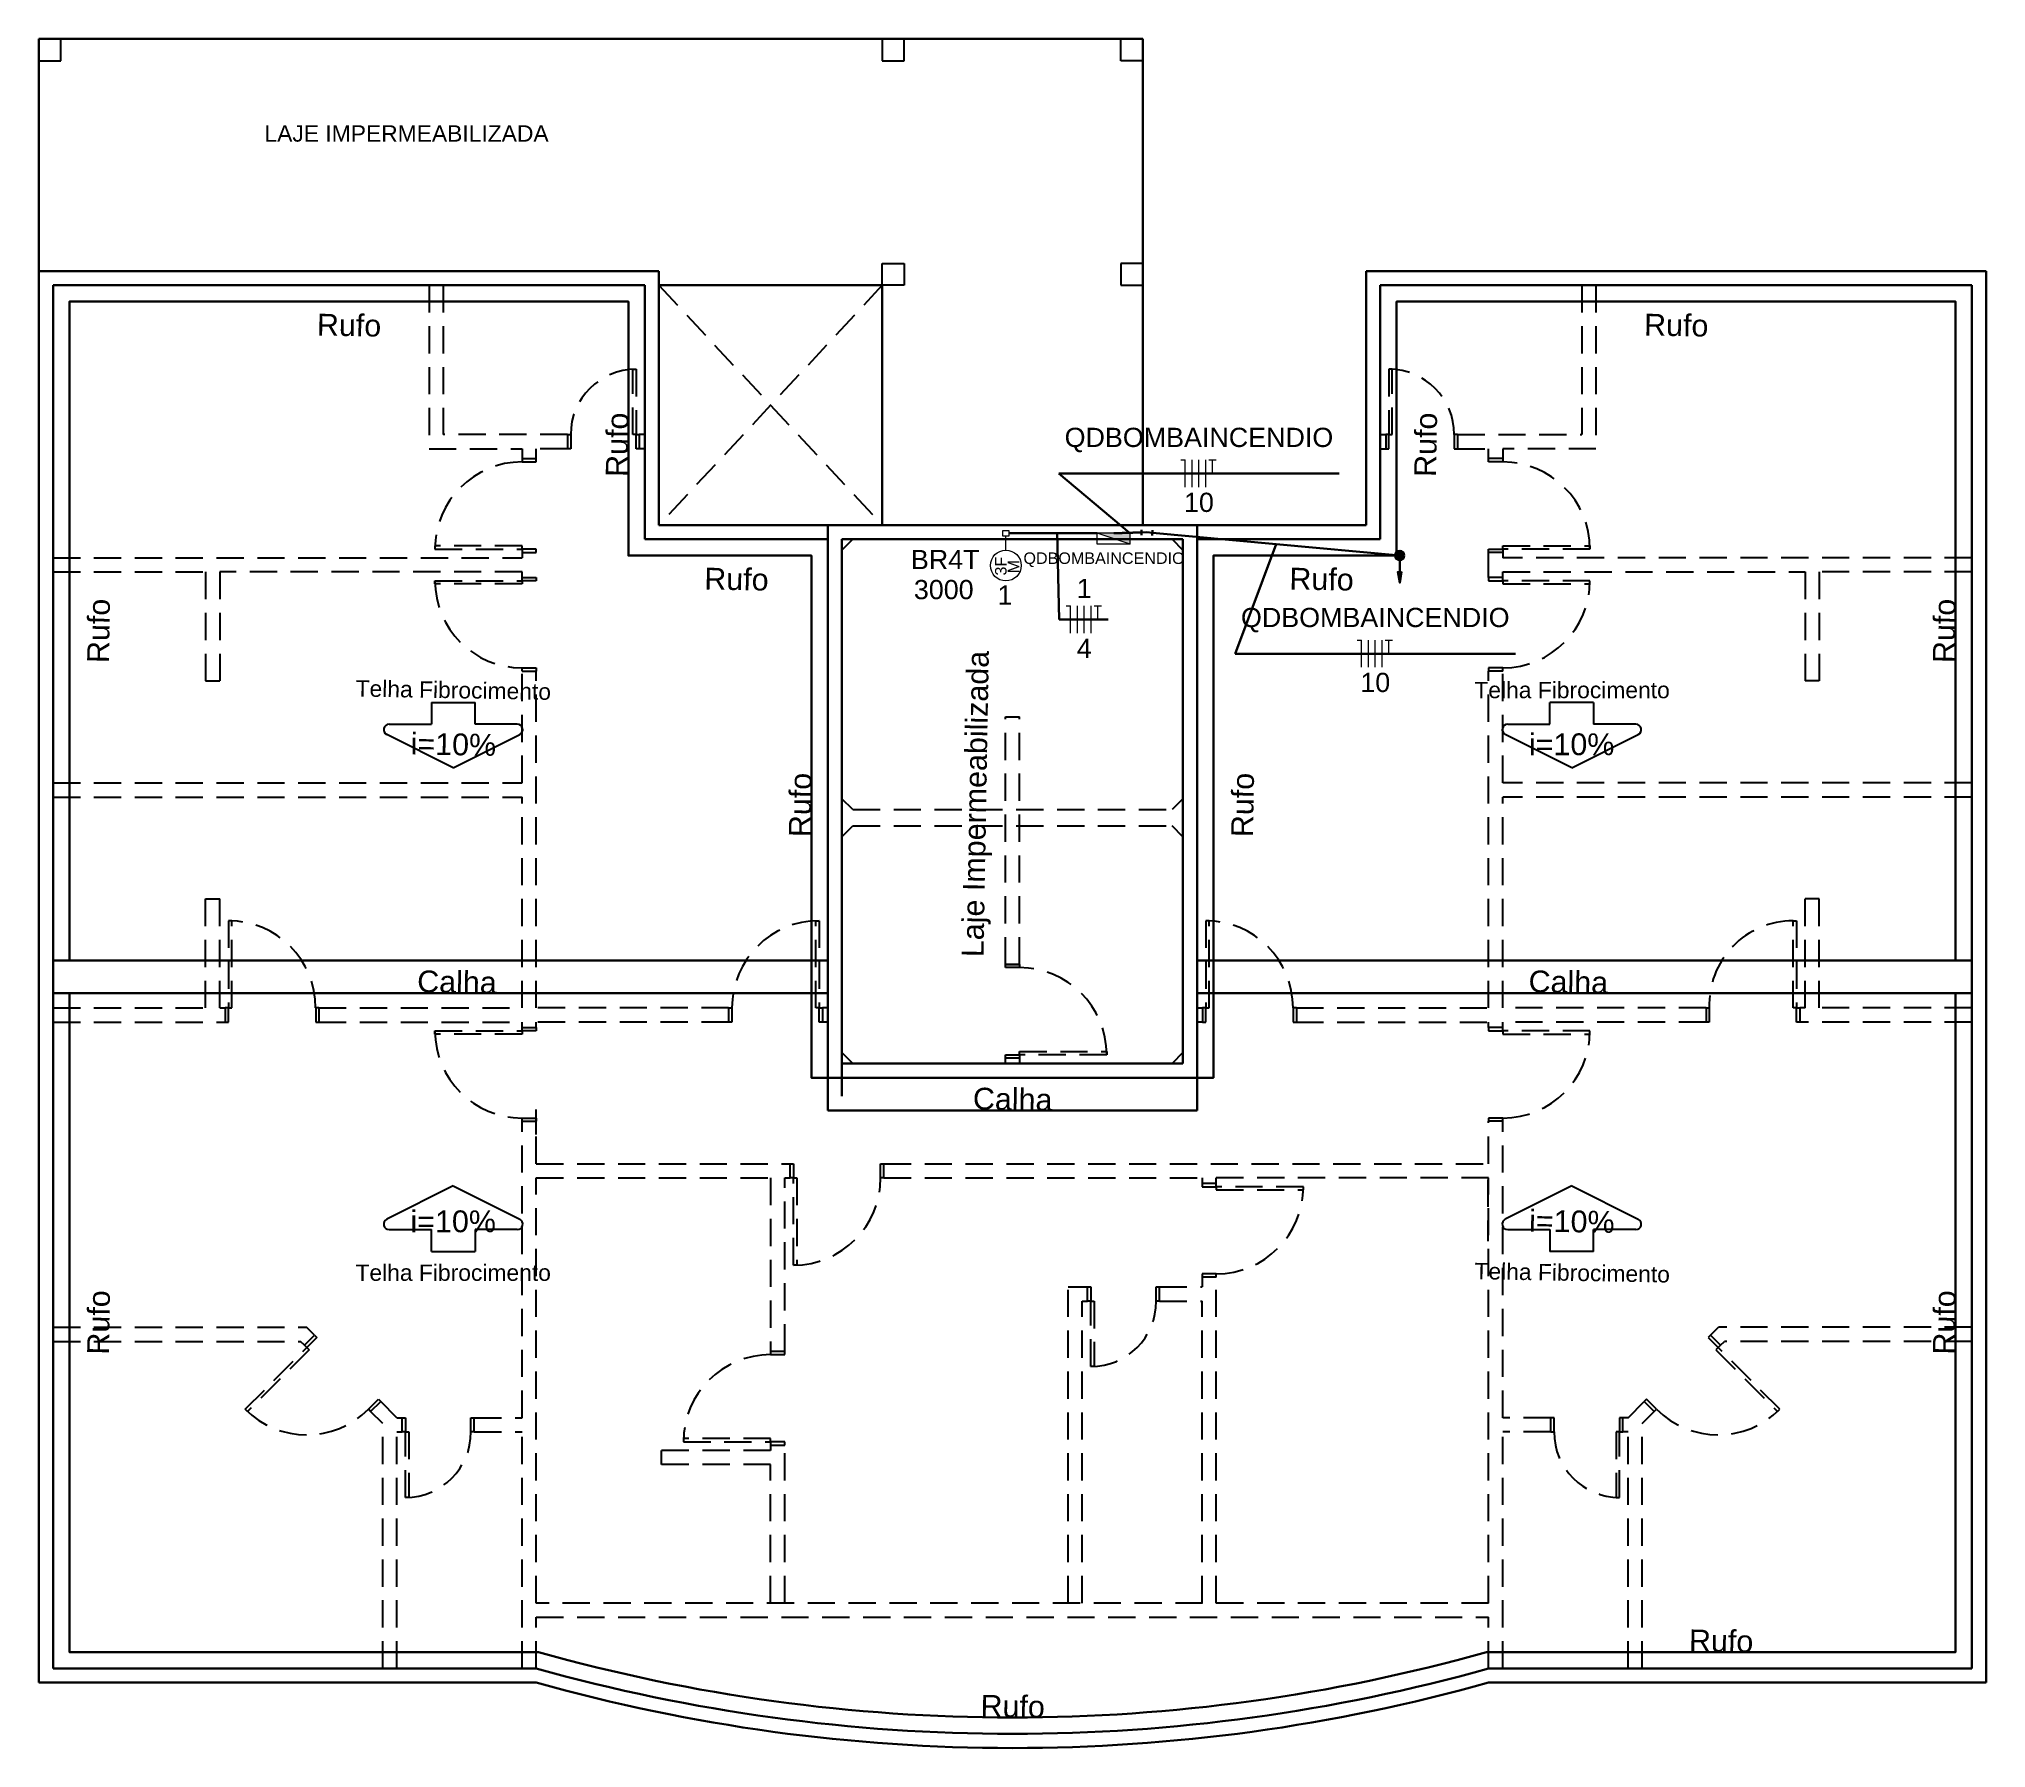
# Model space of a CAD drawing. Header units: inches. Extents: x -6.9 to 80.3, y -2.3 to 48.8.
# Drawn here: x -6.87 to 11, y -2.33 to 13.35 of the extents above; entities that cross this region are included whole.
import ezdxf

# ---------------------------------------------------------------- set-up
doc = ezdxf.new("R2010")
doc.units = ezdxf.units.IN
doc.header["$MEASUREMENT"] = 0
doc.linetypes.add('Dashed', pattern=[0.75, 0.5, -0.25])
doc.linetypes.add('HIDDEN', pattern=[0.375, 0.25, -0.125])
for name, color, linetype, lineweight in [('COBERTURA', 6, 'Continuous', 30), ('Cota', 7, 'Continuous', 25), ('EL-Condutos', 8, 'Continuous', 30), ('EL-Fios', 1, 'Continuous', 20), ('EL-Textos fios', 7, 'Continuous', 30), ('EL-Textos pontos', 7, 'Continuous', 30), ('P-SIMBOL', 5, 'Continuous', 20), ('PAREDE', 7, 'Continuous', 30), ('TEXTO', 7, 'Continuous', 20)]:
    doc.layers.add(name, color=color, linetype=linetype, lineweight=lineweight)
doc.layers.add('projecao', color=4, linetype='HIDDEN')
doc.styles.add('Arial', font='arial.ttf')
doc.dimstyles.get("Standard").update_dxf_attribs({"dimtxt": 0.18, "dimasz": 0.18, "dimexe": 0.18, "dimexo": 0.0625, "dimgap": 0.09, "dimtad": 0, "dimtih": 1, "dimtoh": 1, "dimdec": 4, "dimzin": 0, "dimdsep": 46, "dimtxsty": 'Standard', "dimcen": 0.09, "dimadec": 0, "dimazin": 0, "dimtfac": 1, "dimtdec": 4, "dimtofl": 0, "dimtmove": 0, "dimatfit": 3, "dimfxl": 0, "dimtolj": 1, "dimtzin": 0, "dimarcsym": 0})

msp = doc.modelspace()

# ---------------------------------------------------------------- texts
at = {"layer": 'EL-Textos fios', "char_height": 0.1765, "attachment_point": 8, "line_spacing_factor": 0.798, "style": 'Arial'}
for s, insert, width in [('QDBOMBAINCENDIO', (3.7772, 9.5592), 4.859625), ('10', (3.7772, 9.0092), 0.540485), ('1', (2.7242, 8.2212), 0.270243), ('QDBOMBAINCENDIO', (5.3957, 7.9067), 4.859625), ('4', (2.7242, 7.6712), 0.270243), ('10', (5.3957, 7.3567), 0.540485)]:
    msp.add_mtext(s, dxfattribs=dict(at, insert=insert, width=width))
at = {"layer": 'EL-Textos pontos', "line_spacing_factor": 0.798, "style": 'Arial'}
for s, insert, char_height, width, attachment_point in [('BR4T', (1.4482, 8.4867), 0.1765, 1.242168, 8), ('QDBOMBAINCENDIO', (2.1662, 8.5054), 0.1059, 2.915775, 7), ('3000', (1.4347, 8.2087), 0.1765, 1.08097, 8), ('1', (1.9967, 8.1612), 0.1765, 0.270243, 8)]:
    msp.add_mtext(s, dxfattribs=dict(at, insert=insert, char_height=char_height, width=width, attachment_point=attachment_point))
at = {"layer": 'P-SIMBOL', "char_height": 0.1059, "attachment_point": 9, "rotation": 90, "line_spacing_factor": 0.798, "style": 'Arial'}
for s, insert, width in [('3F', (2.0128, 8.6005), 0.339937), ('M', (2.1288, 8.5715), 0.243218)]:
    msp.add_mtext(s, dxfattribs=dict(at, insert=insert, width=width))
at = {"layer": 'TEXTO', "attachment_point": 8, "line_spacing_factor": 0.798, "style": 'Arial'}
for s, insert, char_height, width in [('LAJE IMPERMEABILIZADA', (-3.4963, 12.4075), 0.150025, 5.218125), ('Telha Fibrocimento', (7.2022, 7.3005), 0.150025, 3.586312), ('i=10%', (7.1982, 6.777), 0.20003, 1.554497), ('i=10%', (-3.0683, 2.3995), 0.20003, 1.554497), ('Telha Fibrocimento', (-3.0683, 1.954), 0.150025, 3.586312)]:
    msp.add_mtext(s, dxfattribs=dict(at, insert=insert, char_height=char_height, width=width))
for s, insert, char_height, width, rotation in [('Rufo', (-4.0256, 10.623), 0.20003, 1.168571, 359), ('Rufo', (8.1569, 10.623), 0.20003, 1.168571, 359), ('Rufo', (-1.4603, 9.6267), 0.20003, 1.168571, 89), ('Rufo', (5.9612, 9.6267), 0.20003, 1.168571, 89), ('Rufo', (-0.4696, 8.2925), 0.20003, 1.168571, 359), ('Rufo', (4.9009, 8.2925), 0.20003, 1.168571, 359), ('Rufo', (-6.2208, 7.9187), 0.20003, 1.168571, 89), ('Rufo', (10.7217, 7.9187), 0.20003, 1.168571, 89), ('Laje Impermeabilizada', (1.8842, 6.3295), 0.200033, 5.570279, 89), ('Telha Fibrocimento', (-3.0684, 7.3005), 0.150025, 3.586312, 359), ('i=10%', (-3.0681, 6.777), 0.20003, 1.554497, 359), ('Rufo', (0.2202, 6.3212), 0.20003, 1.168571, 89), ('Rufo', (4.2807, 6.3212), 0.20003, 1.168571, 89), ('Calha', (-3.0351, 4.596), 0.20003, 1.446545, 359), ('Calha', (7.1664, 4.596), 0.20003, 1.446545, 359), ('Calha', (2.0659, 3.5205), 0.20003, 1.446545, 359), ('i=10%', (7.1984, 2.3995), 0.20003, 1.554497, 359), ('Telha Fibrocimento', (7.2021, 1.954), 0.150025, 3.586312, 359), ('Rufo', (-6.2208, 1.5727), 0.20003, 1.168571, 89), ('Rufo', (10.7217, 1.5727), 0.20003, 1.168571, 89), ('Rufo', (8.5689, -1.4505), 0.20003, 1.168571, 359), ('Rufo', (2.0659, -2.0505), 0.20003, 1.168571, 359)]:
    msp.add_mtext(s, dxfattribs=dict(at, insert=insert, char_height=char_height, width=width, rotation=rotation))

# ---------------------------------------------------------------- hatches: boundary and pattern name
at = {"layer": 'P-SIMBOL', "linetype": 'Continuous'}
msp.add_hatch(color=256, dxfattribs=at).paths.add_polyline_path([(3.1445, 8.7162), (3.1445, 8.8161), (2.8435, 8.8161)])

# ---------------------------------------------------------------- linework, layer by layer
at = {"layer": 'COBERTURA', "color": 8}
for p, q in [((-6.8708, 13.352), (3.2607, 13.352)), ((-6.8708, 11.2215), (-6.8708, 13.352)), ((3.2607, 8.891), (3.2607, 13.352)), ((-1.1798, 11.0915), (0.8707, 11.0915)), ((0.8707, 8.891), (0.8707, 11.0915))]:
    msp.add_line(p, q, dxfattribs=at)
for points in [[(0.3702, 3.82), (0.2202, 3.82), (0.2202, 8.611), (-1.4598, 8.611), (-1.4598, 10.9415), (-6.5907, 10.9415), (-6.5907, 4.8955)], [(10.7222, 4.8955), (10.7222, 10.9415), (5.5912, 10.9415), (5.5912, 8.611), (3.9107, 8.611), (3.9107, 3.82), (3.7607, 3.82)], [(-6.5907, 4.5955), (-6.5907, -1.4505), (-2.2843, -1.4505)], [(6.4157, -1.4505), (10.7222, -1.4505), (10.7222, 4.5955)]]:
    msp.add_lwpolyline(points, dxfattribs=at)
msp.add_arc((2.0657, 14.016), 16.0667, 254.291, 285.709, dxfattribs=at)
at = {"layer": 'Cota', "color": 8}
for p, q in [((-3.2678, 7.264), (-3.2678, 7.064)), ((-3.2678, 7.264), (-2.8678, 7.264)), ((-2.8678, 7.064), (-2.8678, 7.264)), ((6.9992, 7.064), (6.9992, 7.264)), ((7.3992, 7.264), (6.9992, 7.264)), ((7.3992, 7.264), (7.3992, 7.064)), ((-3.6563, 7.064), (-3.2678, 7.064)), ((-2.4798, 7.064), (-2.8678, 7.064)), ((6.6112, 7.064), (6.9992, 7.064)), ((7.7877, 7.064), (7.3992, 7.064)), ((-3.0678, 6.664), (-3.6788, 6.9695)), ((-3.0678, 6.664), (-2.4573, 6.9695)), ((7.1992, 6.664), (6.5887, 6.9695)), ((7.1992, 6.664), (7.8102, 6.9695)), ((-3.0678, 2.8265), (-3.6788, 2.5215)), ((-3.0678, 2.8265), (-2.4573, 2.5215)), ((7.1992, 2.8265), (6.5887, 2.5215)), ((7.1992, 2.8265), (7.8102, 2.5215)), ((-3.6563, 2.4265), (-3.2678, 2.4265)), ((-3.2678, 2.2265), (-3.2678, 2.4265)), ((-2.4798, 2.4265), (-2.8678, 2.4265)), ((-2.8678, 2.4265), (-2.8678, 2.2265)), ((6.6112, 2.4265), (6.9992, 2.4265)), ((6.9992, 2.4265), (6.9992, 2.2265)), ((7.3992, 2.2265), (7.3992, 2.4265)), ((7.7877, 2.4265), (7.3992, 2.4265)), ((-3.2678, 2.2265), (-2.8678, 2.2265)), ((7.3992, 2.2265), (6.9992, 2.2265))]:
    msp.add_line(p, q, dxfattribs=at)
for centre, start, end in [((-3.6563, 7.014), 89.986, 243.43), ((-2.4798, 7.014), 296.568, 90.014), ((6.6112, 7.014), 89.986, 243.432), ((7.7877, 7.014), 296.57, 90.014), ((-3.6563, 2.4765), 116.57, 270.014), ((-2.4798, 2.4765), 269.986, 63.4318), ((6.6112, 2.4765), 116.568, 270.014), ((7.7877, 2.4765), 269.986, 63.4303)]:
    msp.add_arc(centre, 0.05, start, end, dxfattribs=at)
at = {"layer": 'EL-Condutos', "linetype": 'Continuous'}
for p, q in [((3.2508, 8.7991), (3.2493, 8.8491)), ((3.3, 8.8257), (3.25, 8.8241)), ((3.3, 8.8257), (3.3498, 8.8211)), ((3.3521, 8.846), (3.3475, 8.7962))]:
    msp.add_line(p, q, dxfattribs=at)
at = {"layer": 'EL-Condutos'}
for p, q in [((3.3498, 8.8211), (5.62, 8.6119)), ((5.62, 8.6119), (5.62, 8.3619))]:
    msp.add_line(p, q, dxfattribs=at)
at = {"layer": 'EL-Condutos', "const_width": 0.0417}
msp.add_lwpolyline([(5.6408, 8.6119, 1), (5.5992, 8.6119, 1)], format="xyb", close=True, dxfattribs=at)
at = {"layer": 'EL-Condutos'}
msp.add_circle((5.62, 8.6119), 0.0417, dxfattribs=at)
at = {"layer": 'EL-Condutos', "linetype": 'Continuous'}
msp.add_spline([(2.8435, 8.8161), (2.8101, 8.8161), (2.7784, 8.8161), (2.7485, 8.8161), (2.72, 8.8161), (2.6928, 8.8161), (2.6669, 8.8161), (2.642, 8.8161), (2.618, 8.8161), (2.5949, 8.8161), (2.5723, 8.8161), (2.5502, 8.8161), (2.5285, 8.8161), (2.5069, 8.8161), (2.4854, 8.8161), (2.4638, 8.8161), (2.442, 8.8161), (2.4198, 8.8161), (2.3971, 8.8161), (2.3737, 8.8161), (2.3494, 8.8161), (2.3243, 8.8161), (2.298, 8.8161), (2.2704, 8.8161), (2.2415, 8.8161), (2.2111, 8.8161), (2.1789, 8.8161), (2.145, 8.8161), (2.109, 8.8161), (2.071, 8.8161), (2.0307, 8.8161)], degree=3, dxfattribs=at)
at = {"layer": 'EL-Condutos', "linetype": 'Dashed'}
msp.add_spline([(2.9965, 8.8162), (3.0111, 8.8167), (3.0247, 8.8171), (3.0374, 8.8175), (3.0493, 8.8179), (3.0605, 8.8182), (3.0709, 8.8185), (3.0806, 8.8188), (3.0897, 8.8191), (3.0983, 8.8194), (3.1064, 8.8196), (3.114, 8.8199), (3.1213, 8.8201), (3.1282, 8.8203), (3.1349, 8.8205), (3.1413, 8.8207), (3.1476, 8.8209), (3.1538, 8.8211), (3.1599, 8.8213), (3.166, 8.8215), (3.1722, 8.8217), (3.1785, 8.8219), (3.185, 8.8221), (3.1918, 8.8223), (3.1988, 8.8225), (3.2061, 8.8227), (3.2139, 8.823), (3.2221, 8.8232), (3.2308, 8.8235), (3.2401, 8.8238), (3.25, 8.8241)], degree=3, dxfattribs=at)
at = {"layer": 'EL-Fios', "color": 5}
for p, q in [((3.6105, 9.4885), (3.6522, 9.4885)), ((3.6522, 9.2385), (3.6522, 9.4885)), ((3.7147, 9.2385), (3.7147, 9.4885)), ((3.7772, 9.2385), (3.7772, 9.4885)), ((3.8397, 9.2385), (3.8397, 9.4885)), ((3.8689, 9.4885), (3.9355, 9.4885)), ((3.9022, 9.3635), (3.9022, 9.4885)), ((2.5574, 8.1505), (2.5991, 8.1505)), ((2.5991, 7.9005), (2.5991, 8.1505)), ((2.6616, 7.9005), (2.6616, 8.1505)), ((2.7241, 7.9005), (2.7241, 8.1505)), ((2.7866, 7.9005), (2.7866, 8.1505)), ((2.8158, 8.1505), (2.8824, 8.1505)), ((2.8491, 8.0255), (2.8491, 8.1505)), ((5.2289, 7.8361), (5.2706, 7.8361)), ((5.2706, 7.5861), (5.2706, 7.8361)), ((5.3331, 7.5861), (5.3331, 7.8361)), ((5.3956, 7.5861), (5.3956, 7.8361)), ((5.4581, 7.5861), (5.4581, 7.8361)), ((5.4873, 7.8361), (5.5539, 7.8361)), ((5.5206, 7.7111), (5.5206, 7.8361))]:
    msp.add_line(p, q, dxfattribs=at)
at = {"layer": 'EL-Textos fios'}
for p, q in [((3.1408, 8.8207), (2.4903, 9.3635)), ((2.4903, 9.3635), (5.0641, 9.3635)), ((2.4746, 8.8161), (2.4949, 8.0255)), ((4.4849, 8.7165), (4.1087, 7.7111)), ((2.4949, 8.0255), (2.9449, 8.0255)), ((4.1087, 7.7111), (6.6825, 7.7111))]:
    msp.add_line(p, q, dxfattribs=at)
at = {"layer": 'P-SIMBOL'}
for p, q in [((1.9783, 8.8426), (2.0313, 8.8426)), ((1.9783, 8.7896), (1.9783, 8.8426)), ((2.0313, 8.7896), (1.9783, 8.7896)), ((2.0048, 8.6611), (2.0048, 8.7896)), ((2.0313, 8.8426), (2.0313, 8.7896)), ((3.1445, 8.8161), (2.8435, 8.8161)), ((2.8435, 8.7162), (2.8435, 8.8161)), ((3.1445, 8.7162), (2.8435, 8.8161)), ((3.1445, 8.7162), (3.1445, 8.8161)), ((3.1445, 8.7162), (2.8435, 8.7162))]:
    msp.add_line(p, q, dxfattribs=at)
msp.add_circle((2.0048, 8.5201), 0.1412, dxfattribs=at)
at = {"layer": 'PAREDE', "color": 8}
for p, q in [((-6.8708, -1.7305), (-6.8708, 11.2215)), ((-6.8708, 11.2215), (-1.1798, 11.2215)), ((-6.7408, -1.6005), (-6.7408, 11.0915)), ((-6.7408, 11.0915), (-1.3098, 11.0915)), ((-1.3098, 8.761), (-1.3098, 11.0915)), ((-1.1798, 8.891), (-1.1798, 11.2215)), ((5.3112, 11.2215), (11.0022, 11.2215)), ((5.3112, 8.891), (5.3112, 11.2215)), ((5.4412, 8.761), (5.4412, 11.0915)), ((10.8722, 11.0915), (5.4412, 11.0915)), ((10.8722, -1.6005), (10.8722, 11.0915)), ((11.0022, -1.7305), (11.0022, 11.2215)), ((-1.3098, 8.761), (0.3702, 8.761)), ((-1.1798, 8.891), (0.3702, 8.891)), ((0.3702, 3.82), (0.3702, 8.891)), ((0.3702, 8.891), (3.7607, 8.891)), ((0.5002, 3.6495), (0.5002, 8.761)), ((0.5002, 8.761), (3.6307, 8.761)), ((3.6307, 3.95), (3.6307, 8.761)), ((3.7607, 3.82), (3.7607, 8.891)), ((3.7607, 8.891), (5.3112, 8.891)), ((3.7607, 8.761), (5.4412, 8.761)), ((-6.7408, 4.8955), (0.3702, 4.8955)), ((10.8722, 4.8955), (3.7607, 4.8955)), ((-6.7408, 4.5955), (0.3702, 4.5955)), ((10.8722, 4.5955), (3.7607, 4.5955)), ((0.5002, 3.95), (3.6307, 3.95)), ((0.3702, 3.82), (3.7607, 3.82)), ((0.3702, 3.52), (0.3702, 3.82)), ((3.7607, 3.52), (3.7607, 3.82)), ((0.3702, 3.52), (3.7607, 3.52)), ((-6.7408, -1.6005), (-2.3053, -1.6005)), ((10.8722, -1.6005), (6.4362, -1.6005)), ((-2.3053, -1.7305), (-6.8708, -1.7305)), ((6.4362, -1.7305), (11.0022, -1.7305))]:
    msp.add_line(p, q, dxfattribs=at)
for centre, radius in [((2.0657, 14.016), 16.2167), ((2.0657, 13.886), 16.2169)]:
    msp.add_arc(centre, radius, 254.364, 285.636, dxfattribs=at)
at = {"layer": 'projecao', "color": 8}
for p, q in [((-3.2903, 11.0915), (-3.2903, 9.591)), ((-3.1603, 11.0915), (-3.1603, 9.721)), ((0.8707, 11.0915), (-1.1798, 8.891)), ((-1.1798, 11.0915), (0.8707, 8.891)), ((7.2917, 11.0915), (7.2917, 9.721)), ((7.4217, 11.0915), (7.4217, 9.591)), ((-2.0198, 9.721), (-3.1603, 9.721)), ((-2.0198, 9.721), (-2.0198, 9.591)), ((-1.3098, 9.721), (-1.3598, 9.721)), ((-1.3598, 9.721), (-1.3598, 9.591)), ((5.4412, 9.721), (5.4912, 9.721)), ((5.4912, 9.721), (5.4912, 9.591)), ((6.1512, 9.721), (7.2917, 9.721)), ((6.1512, 9.721), (6.1512, 9.591)), ((-3.2903, 9.591), (-2.4353, 9.591)), ((-2.4353, 9.591), (-2.4353, 9.501)), ((-2.4353, 9.501), (-2.3053, 9.501)), ((-2.3053, 9.501), (-2.3053, 9.591)), ((-2.0198, 9.591), (-2.3053, 9.591)), ((-1.3098, 9.591), (-1.3598, 9.591)), ((5.4412, 9.591), (5.4912, 9.591)), ((6.1512, 9.591), (6.4362, 9.591)), ((6.4362, 9.501), (6.4362, 9.591)), ((6.5662, 9.501), (6.4362, 9.501)), ((6.5662, 9.591), (6.5662, 9.501)), ((7.4217, 9.591), (6.5662, 9.591)), ((0.5002, 8.661), (0.6002, 8.761)), ((-6.7408, 8.591), (-2.4353, 8.591)), ((-2.4353, 8.641), (-2.4353, 8.591)), ((-2.4353, 8.641), (-2.3053, 8.641)), ((6.5662, 8.641), (6.4362, 8.641)), ((6.4362, 8.411), (6.4362, 8.641)), ((6.5662, 8.641), (6.5662, 8.591)), ((10.8722, 8.591), (6.5662, 8.591)), ((-6.7408, 8.461), (-5.3408, 8.461)), ((-5.3408, 8.461), (-5.3408, 7.461)), ((-2.4353, 8.461), (-5.2108, 8.461)), ((-5.2108, 8.461), (-5.2108, 7.461)), ((-2.4353, 8.411), (-2.4353, 8.461)), ((-2.4353, 8.411), (-2.3053, 8.411)), ((6.5662, 8.411), (6.4362, 8.411)), ((6.5662, 8.461), (9.3417, 8.461)), ((6.5662, 8.411), (6.5662, 8.461)), ((9.3417, 8.461), (9.3417, 7.461)), ((10.8722, 8.461), (9.4717, 8.461)), ((9.4717, 8.461), (9.4717, 7.461)), ((-2.4353, 6.5255), (-2.4353, 7.551)), ((-2.4353, 7.551), (-2.3053, 7.551)), ((-2.3053, 4.4605), (-2.3053, 7.551)), ((6.4362, 4.4605), (6.4362, 7.551)), ((6.5662, 7.551), (6.4362, 7.551)), ((6.5662, 6.5255), (6.5662, 7.551)), ((-5.3408, 7.461), (-5.2108, 7.461)), ((9.4717, 7.461), (9.3417, 7.461)), ((2.0007, 4.8605), (2.0007, 7.131)), ((2.1307, 4.8605), (2.1307, 7.131)), ((-6.7408, 6.5255), (-2.4353, 6.5255)), ((10.8722, 6.5255), (6.5662, 6.5255)), ((-6.7408, 6.3955), (-2.4353, 6.3955)), ((-2.4353, 4.4605), (-2.4353, 6.3955)), ((0.6002, 6.2805), (0.5002, 6.3805)), ((0.6002, 6.2805), (3.5307, 6.2805)), ((3.6307, 6.3805), (3.5307, 6.2805)), ((6.5662, 4.4605), (6.5662, 6.3955)), ((10.8722, 6.3955), (6.5662, 6.3955)), ((0.5002, 6.0305), (0.6002, 6.1305)), ((0.6002, 6.1305), (3.5307, 6.1305)), ((3.6307, 6.0305), (3.5307, 6.1305)), ((-5.3408, 4.4605), (-5.3408, 5.4605)), ((-5.3408, 5.4605), (-5.2108, 5.4605)), ((-5.2108, 4.4605), (-5.2108, 5.4605)), ((9.3417, 4.4605), (9.3417, 5.4605)), ((9.4717, 5.4605), (9.3417, 5.4605)), ((9.4717, 4.4605), (9.4717, 5.4605)), ((2.0007, 4.8605), (2.1307, 4.8605)), ((2.1307, 4.8605), (2.0007, 4.8605)), ((-6.7408, 4.4605), (-5.3408, 4.4605)), ((-6.7408, 4.3305), (-5.1608, 4.3305)), ((-5.2108, 4.4605), (-5.1608, 4.4605)), ((-5.1608, 4.4605), (-5.1608, 4.3305)), ((-4.3003, 4.4605), (-4.3303, 4.4605)), ((-4.3003, 4.4605), (-2.4353, 4.4605)), ((-4.3003, 4.4605), (-4.3003, 4.3305)), ((-4.3003, 4.3305), (-2.4353, 4.3305)), ((-2.4353, 4.2805), (-2.4353, 4.3305)), ((-0.5398, 4.4605), (-2.3053, 4.4605)), ((-0.5398, 4.3305), (-2.3053, 4.3305)), ((-2.3053, 4.2805), (-2.3053, 4.3305)), ((-0.5398, 4.4605), (-0.5398, 4.3305)), ((0.3702, 4.4605), (0.3202, 4.4605)), ((0.3202, 4.4605), (0.3202, 4.3305)), ((0.3702, 4.3305), (0.3202, 4.3305)), ((3.7607, 4.4605), (3.8107, 4.4605)), ((3.8107, 4.3305), (3.7607, 4.3305)), ((3.8107, 4.4605), (3.8107, 4.3305)), ((4.6712, 4.4605), (6.4362, 4.4605)), ((4.6712, 4.4605), (4.6712, 4.3305)), ((4.6712, 4.3305), (6.4362, 4.3305)), ((6.4362, 4.2805), (6.4362, 4.3305)), ((8.4317, 4.4605), (6.5662, 4.4605)), ((6.5662, 4.2805), (6.5662, 4.3305)), ((8.4317, 4.3305), (6.5662, 4.3305)), ((8.4317, 4.4605), (8.4317, 4.3305)), ((8.4317, 4.4605), (8.4617, 4.4605)), ((9.3417, 4.4605), (9.2917, 4.4605)), ((9.2917, 4.4605), (9.2917, 4.3305)), ((10.8722, 4.3305), (9.2917, 4.3305)), ((10.8722, 4.4605), (9.4717, 4.4605)), ((-2.4353, 4.2805), (-2.3053, 4.2805)), ((6.5662, 4.2805), (6.4362, 4.2805)), ((0.6002, 3.95), (0.5002, 4.0505)), ((2.1307, 4.0005), (2.0007, 4.0005)), ((2.0007, 3.95), (2.0007, 4.0005)), ((2.1307, 4.0005), (2.1307, 3.95)), ((3.6307, 4.0505), (3.5307, 3.95)), ((-2.4353, 0.6995), (-2.4353, 3.42)), ((-2.4353, 3.42), (-2.3053, 3.42)), ((-2.3053, 3.2995), (-2.3053, 3.5295)), ((-2.3053, 3.03), (-2.3053, 3.42)), ((6.4362, 3.03), (6.4362, 3.42)), ((6.5662, 3.42), (6.4362, 3.42)), ((6.5662, 0.6995), (6.5662, 3.42)), ((-2.3053, 3.03), (0.0252, 3.03)), ((-2.3053, 2.9), (-0.1548, 2.9)), ((-2.3053, -1.0005), (-2.3053, 2.9)), ((-0.1548, 2.9), (-0.1548, 1.31)), ((-0.0248, 2.9), (0.0252, 2.9)), ((-0.0248, 1.31), (-0.0248, 2.9)), ((0.0252, 2.9), (0.0252, 3.03)), ((0.8852, 3.03), (6.4362, 3.03)), ((0.8852, 2.9), (0.8852, 3.03)), ((0.8852, 2.9), (3.8057, 2.9)), ((3.8057, 2.9), (3.8057, 2.85)), ((6.4362, 2.9), (3.9357, 2.9)), ((3.9357, 2.85), (3.9357, 2.9)), ((6.4302, 2.8845), (6.4302, 2.3205)), ((6.4362, -1.0005), (6.4362, 2.9)), ((6.4362, -1.0005), (6.4362, 2.9)), ((3.9357, 2.85), (3.8057, 2.85)), ((3.8057, 1.99), (3.8057, 1.9)), ((3.9357, 1.99), (3.8057, 1.99)), ((3.9357, -1.0005), (3.9357, 1.99)), ((2.5757, -1.0005), (2.5757, 1.9)), ((2.5757, 1.9), (2.7557, 1.9)), ((2.7557, 1.77), (2.7557, 1.9)), ((3.4157, 1.9), (3.8057, 1.9)), ((3.4157, 1.77), (3.4157, 1.9)), ((2.7057, -1.0005), (2.7057, 1.77)), ((2.7057, 1.77), (2.7557, 1.77)), ((3.4157, 1.77), (3.8057, 1.77)), ((3.8057, -1.0005), (3.8057, 1.77)), ((-6.7408, 1.53), (-4.4153, 1.53)), ((-4.4338, 1.3645), (-4.3418, 1.4565)), ((-4.3418, 1.4565), (-4.4153, 1.53)), ((8.4732, 1.4565), (8.5467, 1.53)), ((8.5652, 1.3645), (8.4732, 1.4565)), ((10.8722, 1.53), (8.5467, 1.53)), ((-6.7408, 1.4), (-4.4693, 1.4)), ((-4.4338, 1.3645), (-4.4693, 1.4)), ((-0.1548, 1.31), (-0.0248, 1.31)), ((8.5652, 1.3645), (8.6007, 1.4)), ((10.8722, 1.4), (8.6007, 1.4)), ((-3.8258, 0.7565), (-3.7338, 0.848)), ((-3.7153, 0.646), (-3.8258, 0.7565)), ((-3.5853, 0.6995), (-3.7338, 0.848)), ((7.7167, 0.6995), (7.8652, 0.848)), ((7.8467, 0.646), (7.9572, 0.7565)), ((7.9572, 0.7565), (7.8652, 0.848)), ((-3.7153, -1.6005), (-3.7153, 0.646)), ((-3.5853, 0.6995), (-3.5353, 0.6995)), ((-3.5853, -1.6005), (-3.5853, 0.5695)), ((-3.5853, 0.5695), (-3.5353, 0.5695)), ((-3.5353, 0.5695), (-3.5353, 0.6995)), ((-2.8753, 0.6995), (-2.4353, 0.6995)), ((-2.8753, 0.5695), (-2.8753, 0.6995)), ((-2.8753, 0.5695), (-2.4353, 0.5695)), ((-2.4353, -1.6005), (-2.4353, 0.5695)), ((7.0067, 0.6995), (6.5662, 0.6995)), ((6.5662, -1.6005), (6.5662, 0.5695)), ((7.0067, 0.5695), (6.5662, 0.5695)), ((7.0067, 0.5695), (7.0067, 0.6995)), ((7.7167, 0.6995), (7.6667, 0.6995)), ((7.6667, 0.5695), (7.6667, 0.6995)), ((7.7167, 0.5695), (7.6667, 0.5695)), ((7.7167, -1.6005), (7.7167, 0.5695)), ((7.8467, -1.6005), (7.8467, 0.646)), ((-0.1548, 0.3995), (-1.1548, 0.3995)), ((-1.1548, 0.2695), (-1.1548, 0.3995)), ((-0.1548, 0.4495), (-0.1548, 0.3995)), ((-0.1548, 0.4495), (-0.0248, 0.4495)), ((-0.0248, -1.0005), (-0.0248, 0.4495)), ((-0.1548, 0.2695), (-1.1548, 0.2695)), ((-0.1548, -1.0005), (-0.1548, 0.2695)), ((6.5662, -1.6005), (6.5662, 0.2695)), ((6.4362, -1.0005), (-2.3053, -1.0005)), ((-2.3053, -1.6005), (-2.3053, -1.1305)), ((-2.3053, -1.1305), (6.4362, -1.1305)), ((6.4362, -1.6005), (6.4362, -1.1305))]:
    msp.add_line(p, q, dxfattribs=at)
at = {"layer": 'projecao'}
for p, q in [((3.5307, 8.761), (3.6307, 8.661)), ((2.0007, 7.131), (2.1307, 7.131))]:
    msp.add_line(p, q, dxfattribs=at)
at = {"layer": 'projecao', "color": 8}
for points in [[(-6.8708, 13.352), (-6.8708, 13.152), (-6.6708, 13.152), (-6.6708, 13.352), (-6.8708, 13.352), (-6.8708, 13.352)], [(0.8707, 13.352), (0.8707, 13.152), (1.0707, 13.152), (1.0707, 13.352), (0.8707, 13.352), (0.8707, 13.352)], [(3.2607, 13.352), (3.2607, 13.152), (3.0607, 13.152), (3.0607, 13.352), (3.2607, 13.352), (3.2607, 13.352)], [(0.8707, 11.0915), (0.8707, 11.2915), (1.0707, 11.2915), (1.0707, 11.0915), (0.8707, 11.0915), (0.8707, 11.0915)], [(3.2607, 11.0915), (3.2607, 11.2915), (3.0607, 11.2915), (3.0607, 11.0915), (3.2607, 11.0915), (3.2607, 11.0915)], [(-1.3898, 9.721), (-1.4198, 9.721), (-1.4198, 10.3215), (-1.3898, 10.3215), (-1.3898, 9.721), (-1.3898, 9.721)], [(5.5212, 9.721), (5.5512, 9.721), (5.5512, 10.3215), (5.5212, 10.3215), (5.5212, 9.721), (5.5212, 9.721)], [(-2.4353, 8.671), (-2.4353, 8.701), (-3.2353, 8.701), (-3.2353, 8.671), (-2.4353, 8.671), (-2.4353, 8.671)], [(6.5662, 8.671), (6.5662, 8.701), (7.3667, 8.701), (7.3667, 8.671), (6.5662, 8.671), (6.5662, 8.671)], [(-2.4353, 8.381), (-2.4353, 8.351), (-3.2353, 8.351), (-3.2353, 8.381), (-2.4353, 8.381), (-2.4353, 8.381)], [(6.5662, 8.381), (6.5662, 8.351), (7.3667, 8.351), (7.3667, 8.381), (6.5662, 8.381), (6.5662, 8.381)], [(-5.1308, 4.4605), (-5.1008, 4.4605), (-5.1008, 5.2605), (-5.1308, 5.2605), (-5.1308, 4.4605), (-5.1308, 4.4605)], [(0.2902, 4.4605), (0.2602, 4.4605), (0.2602, 5.2605), (0.2902, 5.2605), (0.2902, 4.4605), (0.2902, 4.4605)], [(3.8407, 4.4605), (3.8707, 4.4605), (3.8707, 5.2605), (3.8407, 5.2605), (3.8407, 4.4605), (3.8407, 4.4605)], [(9.2617, 4.4605), (9.2317, 4.4605), (9.2317, 5.2605), (9.2617, 5.2605), (9.2617, 4.4605), (9.2617, 4.4605)], [(-2.4353, 4.2505), (-2.4353, 4.2205), (-3.2353, 4.2205), (-3.2353, 4.2505), (-2.4353, 4.2505), (-2.4353, 4.2505)], [(6.5662, 4.2505), (6.5662, 4.2205), (7.3667, 4.2205), (7.3667, 4.2505), (6.5662, 4.2505), (6.5662, 4.2505)], [(2.1307, 4.0305), (2.1307, 4.0605), (2.9307, 4.0605), (2.9307, 4.0305), (2.1307, 4.0305), (2.1307, 4.0305)], [(0.0552, 2.9), (0.0852, 2.9), (0.0852, 2.1), (0.0552, 2.1), (0.0552, 2.9), (0.0552, 2.9)], [(3.9357, 2.82), (3.9357, 2.79), (4.7362, 2.79), (4.7362, 2.82), (3.9357, 2.82), (3.9357, 2.82)], [(2.7857, 1.77), (2.8157, 1.77), (2.8157, 1.17), (2.7857, 1.17), (2.7857, 1.77), (2.7857, 1.77)], [(-4.4128, 1.3435), (-4.3913, 1.322), (-4.9573, 0.7565), (-4.9783, 0.7775), (-4.4128, 1.3435), (-4.4128, 1.3435)], [(8.5442, 1.3435), (8.5227, 1.322), (9.0887, 0.7565), (9.1097, 0.7775), (8.5442, 1.3435), (8.5442, 1.3435)], [(-3.5053, 0.5695), (-3.4753, 0.5695), (-3.4753, -0.0305), (-3.5053, -0.0305), (-3.5053, 0.5695), (-3.5053, 0.5695)], [(7.6367, 0.5695), (7.6067, 0.5695), (7.6067, -0.0305), (7.6367, -0.0305), (7.6367, 0.5695), (7.6367, 0.5695)], [(-0.1548, 0.4795), (-0.1548, 0.5095), (-0.9548, 0.5095), (-0.9548, 0.4795), (-0.1548, 0.4795), (-0.1548, 0.4795)]]:
    msp.add_lwpolyline(points, close=True, dxfattribs=at)
for points in [[(-2.0198, 9.721), (-1.9898, 9.721), (-1.9898, 9.591), (-2.0198, 9.591)], [(-1.3598, 9.591), (-1.3898, 9.591), (-1.3898, 9.721), (-1.3598, 9.721)], [(5.4912, 9.591), (5.5212, 9.591), (5.5212, 9.721), (5.4912, 9.721)], [(6.1512, 9.721), (6.1212, 9.721), (6.1212, 9.591), (6.1512, 9.591)], [(-2.4353, 9.501), (-2.4353, 9.471), (-2.3053, 9.471), (-2.3053, 9.501)], [(6.5662, 9.501), (6.5662, 9.471), (6.4362, 9.471), (6.4362, 9.501)], [(-2.3053, 8.641), (-2.3053, 8.671), (-2.4353, 8.671), (-2.4353, 8.641)], [(6.4362, 8.641), (6.4362, 8.671), (6.5662, 8.671), (6.5662, 8.641)], [(-2.3053, 8.411), (-2.3053, 8.381), (-2.4353, 8.381), (-2.4353, 8.411)], [(6.4362, 8.411), (6.4362, 8.381), (6.5662, 8.381), (6.5662, 8.411)], [(-2.4353, 7.551), (-2.4353, 7.581), (-2.3053, 7.581), (-2.3053, 7.551)], [(6.5662, 7.551), (6.5662, 7.581), (6.4362, 7.581), (6.4362, 7.551)], [(2.1307, 4.8605), (2.1307, 4.8305), (2.0007, 4.8305), (2.0007, 4.8605)], [(-5.1608, 4.3305), (-5.1308, 4.3305), (-5.1308, 4.4605), (-5.1608, 4.4605)], [(-4.3003, 4.4605), (-4.3303, 4.4605), (-4.3303, 4.3305), (-4.3003, 4.3305)], [(-0.5398, 4.4605), (-0.5098, 4.4605), (-0.5098, 4.3305), (-0.5398, 4.3305)], [(0.3202, 4.3305), (0.2902, 4.3305), (0.2902, 4.4605), (0.3202, 4.4605)], [(3.8107, 4.3305), (3.8407, 4.3305), (3.8407, 4.4605), (3.8107, 4.4605)], [(4.6712, 4.4605), (4.6412, 4.4605), (4.6412, 4.3305), (4.6712, 4.3305)], [(8.4317, 4.4605), (8.4617, 4.4605), (8.4617, 4.3305), (8.4317, 4.3305)], [(9.2917, 4.3305), (9.2617, 4.3305), (9.2617, 4.4605), (9.2917, 4.4605)], [(-2.3053, 4.2805), (-2.3053, 4.2505), (-2.4353, 4.2505), (-2.4353, 4.2805)], [(6.4362, 4.2805), (6.4362, 4.2505), (6.5662, 4.2505), (6.5662, 4.2805)], [(2.0007, 4.0005), (2.0007, 4.0305), (2.1307, 4.0305), (2.1307, 4.0005)], [(-2.4353, 3.42), (-2.4353, 3.45), (-2.3053, 3.45), (-2.3053, 3.42)], [(6.5662, 3.42), (6.5662, 3.45), (6.4362, 3.45), (6.4362, 3.42)], [(0.0252, 3.03), (0.0552, 3.03), (0.0552, 2.9), (0.0252, 2.9)], [(0.8852, 2.9), (0.8552, 2.9), (0.8552, 3.03), (0.8852, 3.03)], [(3.8057, 2.85), (3.8057, 2.82), (3.9357, 2.82), (3.9357, 2.85)], [(3.9357, 1.99), (3.9357, 2.02), (3.8057, 2.02), (3.8057, 1.99)], [(2.7557, 1.9), (2.7857, 1.9), (2.7857, 1.77), (2.7557, 1.77)], [(3.4157, 1.77), (3.3857, 1.77), (3.3857, 1.9), (3.4157, 1.9)], [(-4.3418, 1.4565), (-4.3208, 1.435), (-4.4128, 1.3435), (-4.4338, 1.3645)], [(8.4732, 1.4565), (8.4522, 1.435), (8.5442, 1.3435), (8.5652, 1.3645)], [(-0.1548, 1.31), (-0.1548, 1.28), (-0.0248, 1.28), (-0.0248, 1.31)], [(-3.8258, 0.7565), (-3.8468, 0.7775), (-3.7548, 0.8695), (-3.7338, 0.848)], [(7.9572, 0.7565), (7.9782, 0.7775), (7.8862, 0.8695), (7.8652, 0.848)], [(-3.5353, 0.6995), (-3.5053, 0.6995), (-3.5053, 0.5695), (-3.5353, 0.5695)], [(-2.8753, 0.5695), (-2.9053, 0.5695), (-2.9053, 0.6995), (-2.8753, 0.6995)], [(7.0067, 0.5695), (7.0367, 0.5695), (7.0367, 0.6995), (7.0067, 0.6995)], [(7.6667, 0.6995), (7.6367, 0.6995), (7.6367, 0.5695), (7.6667, 0.5695)], [(-0.0248, 0.4495), (-0.0248, 0.4795), (-0.1548, 0.4795), (-0.1548, 0.4495)]]:
    msp.add_lwpolyline(points, dxfattribs=at)
for centre, radius, start, end in [((-1.3898, 9.721), 0.6001, 90, 180), ((5.5212, 9.721), 0.6001, 0, 90), ((-2.4353, 8.671), 0.8001, 90, 180), ((6.5662, 8.671), 0.8001, 0, 90), ((-2.4353, 8.381), 0.8001, 180, 270), ((6.5662, 8.381), 0.8001, 270, 0), ((-5.1308, 4.4605), 0.8001, 0, 90), ((0.2902, 4.4605), 0.8001, 90, 180), ((3.8407, 4.4605), 0.8001, 0, 90), ((9.2317, 4.49), 0.7707, 90, 182.192), ((2.1307, 4.0305), 0.8001, 0, 90), ((-2.4353, 4.2505), 0.8001, 180, 270), ((6.5662, 4.2505), 0.8001, 270, 0), ((0.0552, 2.9), 0.8001, 270, 0), ((3.9357, 2.82), 0.8001, 270, 0), ((2.7857, 1.77), 0.6001, 270, 0), ((-0.1548, 0.4795), 0.8001, 90, 180), ((-4.4128, 1.3435), 0.8001, 225, 315), ((8.5442, 1.3435), 0.8001, 225, 315), ((-3.5053, 0.5695), 0.6001, 270, 0), ((7.6367, 0.5695), 0.6001, 180, 270)]:
    msp.add_arc(centre, radius, start, end, dxfattribs=at)

msp.set_redraw_order([(e.dxf.handle, doc.entitydb.next_handle()) for e in msp.query("TEXT MTEXT ATTDEF DIMENSION ARC_DIMENSION")])  # texts and dimensions are drawn at this point

# ---------------------------------------------------------------- leaders
at = {"layer": 'EL-Condutos'}
msp.add_leader([(5.62, 8.3619), (5.62, 8.6119)], dimstyle='Standard', override={"dimasz": 0.1, "dimldrblk": 'Closed'}, dxfattribs=at)

doc.saveas('drawing.dxf')
